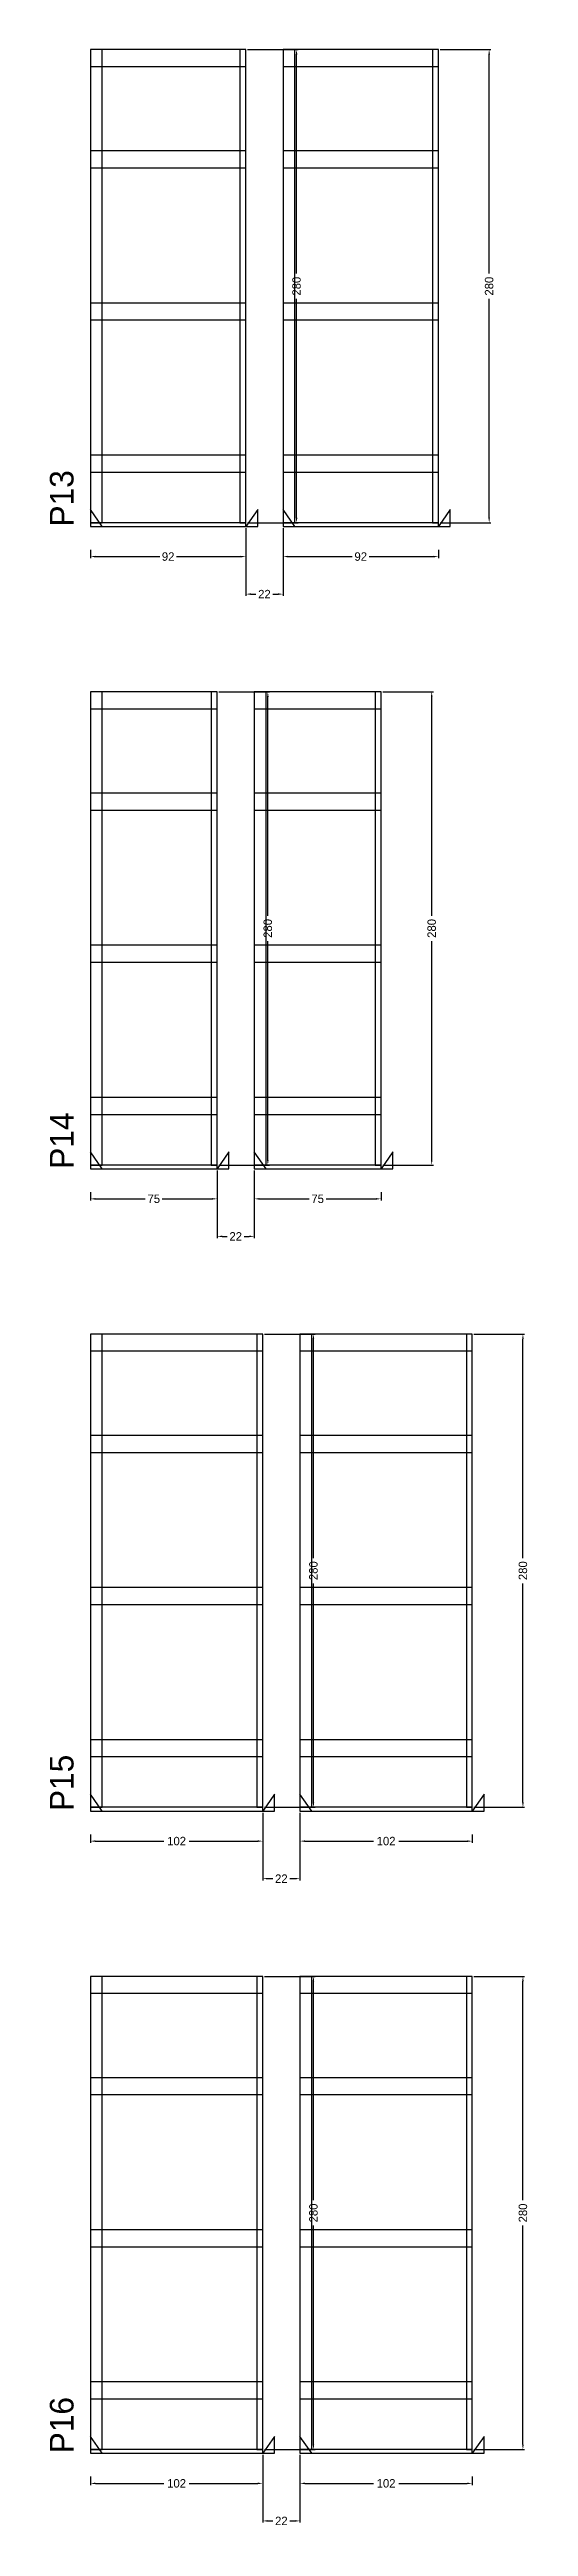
# Model space of a CAD drawing. Header units: centimetres. Extents: x -8500 to 4299, y -7226 to 295.
# Drawn here: x 3976 to 4259, y -5363 to -3898 of the extents above; entities that cross this region are included whole.
import ezdxf

# ---------------------------------------------------------------- set-up
doc = ezdxf.new("R2010")
doc.units = ezdxf.units.CM
for name, color, linetype in [('COTA', 241, 'Continuous'), ('NOMENCLATURA', 7, 'Continuous'), ('SARR_2.2x10', 60, 'Continuous'), ('SARR_2.2x7', 40, 'Continuous'), ('SARR_3.5x7', 81, 'Continuous')]:
    doc.layers.add(name, color=color, linetype=linetype)
doc.dimstyles.new('PAINEL-NOVA', dxfattribs={"dimtxt": 5, "dimasz": 3, "dimexe": 1, "dimexo": 1, "dimgap": 1, "dimtad": 1, "dimcen": 2.5, "dimazin": 3, "dimtfac": 1, "dimtmove": 0, "dimatfit": 3})

msp = doc.modelspace()

# ---------------------------------------------------------------- texts
at = {"layer": 'NOMENCLATURA'}
for s, p in [('P13', (3990, -4180)), ('P14', (3990, -4560)), ('P15', (3990, -4940)), ('P16', (3990, -5320))]:
    msp.add_text(s, height=14, rotation=90, dxfattribs=at).set_placement(p)

# ---------------------------------------------------------------- blocks, each defined once
blk = doc.blocks.new('_CLOSEDFILLED')
at = {"color": 0, "linetype": 'BYBLOCK'}
blk.add_solid([(-1, 0.16), (0, 0), (-1, -0.16)], dxfattribs=at)
blk = doc.blocks.new('*D497')
for p, q in [((4000, -5333.8), (4000, -5338.8)), ((4102, -5333.8), (4102, -5338.8)), ((4003, -5337.8), (4043.5, -5337.8)), ((4058.5, -5337.8), (4099, -5337.8))]:
    blk.add_line(p, q)
at = {"layer": 'Defpoints'}
for p in [(4000, -5332.8), (4102, -5332.8), (4000, -5337.8)]:
    blk.add_point(p, dxfattribs=at)
at = {"layer": 'SARR_2.2x10', "xscale": 3, "yscale": 3, "rotation": 180}
blk.add_blockref('_CLOSEDFILLED', (4000, -5337.8), dxfattribs=at)
at = {"layer": 'SARR_2.2x10', "xscale": 3, "yscale": 3}
blk.add_blockref('_CLOSEDFILLED', (4102, -5337.8), dxfattribs=at)
at = {"layer": 'SARR_2.2x10', "insert": (4051, -5337.8), "char_height": 5, "attachment_point": 5}
blk.add_mtext('102', dxfattribs=at)
blk = doc.blocks.new('*D498')
for p, q in [((4103, -5037.8), (4133, -5037.8)), ((4132, -5170.3), (4132, -5040.8)), ((4132, -5314.8), (4132, -5185.3)), ((4103, -5317.8), (4133, -5317.8))]:
    blk.add_line(p, q)
at = {"layer": 'Defpoints'}
for p in [(4102, -5037.8), (4102, -5317.8), (4132, -5317.8)]:
    blk.add_point(p, dxfattribs=at)
at = {"layer": 'SARR_2.2x10', "xscale": 3, "yscale": 3}
for p, rotation in [((4132, -5037.8), 90), ((4132, -5317.8), 270)]:
    blk.add_blockref('_CLOSEDFILLED', p, dxfattribs=dict(at, rotation=rotation))
at = {"layer": 'SARR_2.2x10', "insert": (4132, -5177.8), "char_height": 5, "attachment_point": 5, "rotation": 90}
blk.add_mtext('280', dxfattribs=at)
blk = doc.blocks.new('GRA-E')
at = {"layer": 'SARR_2.2x7'}
blk.add_lwpolyline([(0, 0), (7, 0), (0, 10)], close=True, dxfattribs=at)
blk = doc.blocks.new('GRA-D')
at = {"layer": 'SARR_2.2x7'}
blk.add_lwpolyline([(0, 0), (7, 0), (7, 10)], close=True, dxfattribs=at)
blk = doc.blocks.new('*D499')
for p, q in [((4124, -5333.8), (4124, -5338.8)), ((4226, -5333.8), (4226, -5338.8)), ((4127, -5337.8), (4167.5, -5337.8)), ((4182.5, -5337.8), (4223, -5337.8))]:
    blk.add_line(p, q)
at = {"layer": 'Defpoints'}
for p in [(4124, -5332.8), (4226, -5332.8), (4124, -5337.8)]:
    blk.add_point(p, dxfattribs=at)
at = {"layer": 'SARR_2.2x10', "xscale": 3, "yscale": 3, "rotation": 180}
blk.add_blockref('_CLOSEDFILLED', (4124, -5337.8), dxfattribs=at)
at = {"layer": 'SARR_2.2x10', "xscale": 3, "yscale": 3}
blk.add_blockref('_CLOSEDFILLED', (4226, -5337.8), dxfattribs=at)
at = {"layer": 'SARR_2.2x10', "insert": (4175, -5337.8), "char_height": 5, "attachment_point": 5}
blk.add_mtext('102', dxfattribs=at)
blk = doc.blocks.new('*D500')
for p, q in [((4227, -5037.8), (4257, -5037.8)), ((4256, -5170.3), (4256, -5040.8)), ((4256, -5314.8), (4256, -5185.3)), ((4227, -5317.8), (4257, -5317.8))]:
    blk.add_line(p, q)
at = {"layer": 'Defpoints'}
for p in [(4226, -5037.8), (4226, -5317.8), (4256, -5317.8)]:
    blk.add_point(p, dxfattribs=at)
at = {"layer": 'SARR_2.2x10', "xscale": 3, "yscale": 3}
for p, rotation in [((4256, -5037.8), 90), ((4256, -5317.8), 270)]:
    blk.add_blockref('_CLOSEDFILLED', p, dxfattribs=dict(at, rotation=rotation))
at = {"layer": 'SARR_2.2x10', "insert": (4256, -5177.8), "char_height": 5, "attachment_point": 5, "rotation": 90}
blk.add_mtext('280', dxfattribs=at)
blk = doc.blocks.new('*D501')
for p, q in [((4227, -5037.8), (4257, -5037.8)), ((4256, -5170.3), (4256, -5040.8)), ((4256, -5314.8), (4256, -5185.3)), ((4227, -5317.8), (4257, -5317.8))]:
    blk.add_line(p, q)
at = {"layer": 'Defpoints'}
for p in [(4226, -5037.8), (4226, -5317.8), (4256, -5317.8)]:
    blk.add_point(p, dxfattribs=at)
at = {"layer": 'SARR_2.2x10', "xscale": 3, "yscale": 3}
for p, rotation in [((4256, -5037.8), 90), ((4256, -5317.8), 270)]:
    blk.add_blockref('_CLOSEDFILLED', p, dxfattribs=dict(at, rotation=rotation))
at = {"layer": 'SARR_2.2x10', "insert": (4256, -5177.8), "char_height": 5, "attachment_point": 5, "rotation": 90}
blk.add_mtext('280', dxfattribs=at)
blk = doc.blocks.new('*D502')
for p, q in [((4227, -5037.8), (4257, -5037.8)), ((4256, -5170.3), (4256, -5040.8)), ((4256, -5314.8), (4256, -5185.3)), ((4227, -5317.8), (4257, -5317.8))]:
    blk.add_line(p, q)
at = {"layer": 'Defpoints'}
for p in [(4226, -5037.8), (4226, -5317.8), (4256, -5317.8)]:
    blk.add_point(p, dxfattribs=at)
at = {"layer": 'SARR_2.2x10', "xscale": 3, "yscale": 3}
for p, rotation in [((4256, -5037.8), 90), ((4256, -5317.8), 270)]:
    blk.add_blockref('_CLOSEDFILLED', p, dxfattribs=dict(at, rotation=rotation))
at = {"layer": 'SARR_2.2x10', "insert": (4256, -5177.8), "char_height": 5, "attachment_point": 5, "rotation": 90}
blk.add_mtext('280', dxfattribs=at)
blk = doc.blocks.new('*D503')
for p, q in [((4227, -5037.8), (4257, -5037.8)), ((4256, -5170.3), (4256, -5040.8)), ((4256, -5314.8), (4256, -5185.3)), ((4227, -5317.8), (4257, -5317.8))]:
    blk.add_line(p, q)
at = {"layer": 'Defpoints'}
for p in [(4226, -5037.8), (4226, -5317.8), (4256, -5317.8)]:
    blk.add_point(p, dxfattribs=at)
at = {"layer": 'SARR_2.2x10', "xscale": 3, "yscale": 3}
for p, rotation in [((4256, -5037.8), 90), ((4256, -5317.8), 270)]:
    blk.add_blockref('_CLOSEDFILLED', p, dxfattribs=dict(at, rotation=rotation))
at = {"layer": 'SARR_2.2x10', "insert": (4256, -5177.8), "char_height": 5, "attachment_point": 5, "rotation": 90}
blk.add_mtext('280', dxfattribs=at)
blk = doc.blocks.new('*D504')
for p, q in [((4227, -5037.8), (4257, -5037.8)), ((4256, -5170.3), (4256, -5040.8)), ((4256, -5314.8), (4256, -5185.3)), ((4227, -5317.8), (4257, -5317.8))]:
    blk.add_line(p, q)
at = {"layer": 'Defpoints'}
for p in [(4226, -5037.8), (4226, -5317.8), (4256, -5317.8)]:
    blk.add_point(p, dxfattribs=at)
at = {"layer": 'SARR_2.2x10', "xscale": 3, "yscale": 3}
for p, rotation in [((4256, -5037.8), 90), ((4256, -5317.8), 270)]:
    blk.add_blockref('_CLOSEDFILLED', p, dxfattribs=dict(at, rotation=rotation))
at = {"layer": 'SARR_2.2x10', "insert": (4256, -5177.8), "char_height": 5, "attachment_point": 5, "rotation": 90}
blk.add_mtext('280', dxfattribs=at)
blk = doc.blocks.new('*D505')
for p, q in [((4227, -5037.8), (4257, -5037.8)), ((4256, -5170.3), (4256, -5040.8)), ((4256, -5314.8), (4256, -5185.3)), ((4227, -5317.8), (4257, -5317.8))]:
    blk.add_line(p, q)
at = {"layer": 'Defpoints'}
for p in [(4226, -5037.8), (4226, -5317.8), (4256, -5317.8)]:
    blk.add_point(p, dxfattribs=at)
at = {"layer": 'SARR_2.2x10', "xscale": 3, "yscale": 3}
for p, rotation in [((4256, -5037.8), 90), ((4256, -5317.8), 270)]:
    blk.add_blockref('_CLOSEDFILLED', p, dxfattribs=dict(at, rotation=rotation))
at = {"layer": 'SARR_2.2x10', "insert": (4256, -5177.8), "char_height": 5, "attachment_point": 5, "rotation": 90}
blk.add_mtext('280', dxfattribs=at)
blk = doc.blocks.new('*D506')
for p, q in [((4227, -5037.8), (4257, -5037.8)), ((4256, -5170.3), (4256, -5040.8)), ((4256, -5314.8), (4256, -5185.3)), ((4227, -5317.8), (4257, -5317.8))]:
    blk.add_line(p, q)
at = {"layer": 'Defpoints'}
for p in [(4226, -5037.8), (4226, -5317.8), (4256, -5317.8)]:
    blk.add_point(p, dxfattribs=at)
at = {"layer": 'SARR_2.2x10', "xscale": 3, "yscale": 3}
for p, rotation in [((4256, -5037.8), 90), ((4256, -5317.8), 270)]:
    blk.add_blockref('_CLOSEDFILLED', p, dxfattribs=dict(at, rotation=rotation))
at = {"layer": 'SARR_2.2x10', "insert": (4256, -5177.8), "char_height": 5, "attachment_point": 5, "rotation": 90}
blk.add_mtext('280', dxfattribs=at)
blk = doc.blocks.new('*D507')
for p, q in [((4227, -5037.8), (4257, -5037.8)), ((4256, -5170.3), (4256, -5040.8)), ((4256, -5314.8), (4256, -5185.3)), ((4227, -5317.8), (4257, -5317.8))]:
    blk.add_line(p, q)
at = {"layer": 'Defpoints'}
for p in [(4226, -5037.8), (4226, -5317.8), (4256, -5317.8)]:
    blk.add_point(p, dxfattribs=at)
at = {"layer": 'SARR_2.2x10', "xscale": 3, "yscale": 3}
for p, rotation in [((4256, -5037.8), 90), ((4256, -5317.8), 270)]:
    blk.add_blockref('_CLOSEDFILLED', p, dxfattribs=dict(at, rotation=rotation))
at = {"layer": 'SARR_2.2x10', "insert": (4256, -5177.8), "char_height": 5, "attachment_point": 5, "rotation": 90}
blk.add_mtext('280', dxfattribs=at)
blk = doc.blocks.new('*D508')
for p, q in [((4227, -5037.8), (4257, -5037.8)), ((4256, -5170.3), (4256, -5040.8)), ((4256, -5314.8), (4256, -5185.3)), ((4227, -5317.8), (4257, -5317.8))]:
    blk.add_line(p, q)
at = {"layer": 'Defpoints'}
for p in [(4226, -5037.8), (4226, -5317.8), (4256, -5317.8)]:
    blk.add_point(p, dxfattribs=at)
at = {"layer": 'SARR_2.2x10', "xscale": 3, "yscale": 3}
for p, rotation in [((4256, -5037.8), 90), ((4256, -5317.8), 270)]:
    blk.add_blockref('_CLOSEDFILLED', p, dxfattribs=dict(at, rotation=rotation))
at = {"layer": 'SARR_2.2x10', "insert": (4256, -5177.8), "char_height": 5, "attachment_point": 5, "rotation": 90}
blk.add_mtext('280', dxfattribs=at)
blk = doc.blocks.new('*D509')
for p, q in [((4227, -5037.8), (4257, -5037.8)), ((4256, -5170.3), (4256, -5040.8)), ((4256, -5314.8), (4256, -5185.3)), ((4227, -5317.8), (4257, -5317.8))]:
    blk.add_line(p, q)
at = {"layer": 'Defpoints'}
for p in [(4226, -5037.8), (4226, -5317.8), (4256, -5317.8)]:
    blk.add_point(p, dxfattribs=at)
at = {"layer": 'SARR_2.2x10', "xscale": 3, "yscale": 3}
for p, rotation in [((4256, -5037.8), 90), ((4256, -5317.8), 270)]:
    blk.add_blockref('_CLOSEDFILLED', p, dxfattribs=dict(at, rotation=rotation))
at = {"layer": 'SARR_2.2x10', "insert": (4256, -5177.8), "char_height": 5, "attachment_point": 5, "rotation": 90}
blk.add_mtext('280', dxfattribs=at)
blk = doc.blocks.new('*D510')
for p, q in [((4102, -5321), (4102, -5361)), ((4124, -5321), (4124, -5361)), ((4105, -5360), (4108, -5360)), ((4118, -5360), (4121, -5360))]:
    blk.add_line(p, q)
at = {"layer": 'Defpoints'}
for p in [(4102, -5320), (4124, -5320), (4102, -5360)]:
    blk.add_point(p, dxfattribs=at)
at = {"layer": 'COTA', "xscale": 3, "yscale": 3, "rotation": 180}
blk.add_blockref('_CLOSEDFILLED', (4102, -5360), dxfattribs=at)
at = {"layer": 'COTA', "xscale": 3, "yscale": 3}
blk.add_blockref('_CLOSEDFILLED', (4124, -5360), dxfattribs=at)
at = {"layer": 'COTA', "insert": (4113, -5360), "char_height": 5, "attachment_point": 5}
blk.add_mtext('22', dxfattribs=at)
blk = doc.blocks.new('*D463')
for p, q in [((4000, -4953.8), (4000, -4958.8)), ((4003, -4957.8), (4043.5, -4957.8)), ((4058.5, -4957.8), (4099, -4957.8)), ((4102, -4953.8), (4102, -4958.8))]:
    blk.add_line(p, q)
at = {"layer": 'Defpoints'}
for p in [(4000, -4952.8), (4102, -4952.8), (4000, -4957.8)]:
    blk.add_point(p, dxfattribs=at)
at = {"layer": 'SARR_2.2x10', "xscale": 3, "yscale": 3, "rotation": 180}
blk.add_blockref('_CLOSEDFILLED', (4000, -4957.8), dxfattribs=at)
at = {"layer": 'SARR_2.2x10', "xscale": 3, "yscale": 3}
blk.add_blockref('_CLOSEDFILLED', (4102, -4957.8), dxfattribs=at)
at = {"layer": 'SARR_2.2x10', "insert": (4051, -4957.8), "char_height": 5, "attachment_point": 5}
blk.add_mtext('102', dxfattribs=at)
blk = doc.blocks.new('*D464')
for p, q in [((4103, -4657.8), (4133, -4657.8)), ((4132, -4790.3), (4132, -4660.8)), ((4132, -4934.8), (4132, -4805.3)), ((4103, -4937.8), (4133, -4937.8))]:
    blk.add_line(p, q)
at = {"layer": 'Defpoints'}
for p in [(4102, -4657.8), (4102, -4937.8), (4132, -4937.8)]:
    blk.add_point(p, dxfattribs=at)
at = {"layer": 'SARR_2.2x10', "xscale": 3, "yscale": 3}
for p, rotation in [((4132, -4657.8), 90), ((4132, -4937.8), 270)]:
    blk.add_blockref('_CLOSEDFILLED', p, dxfattribs=dict(at, rotation=rotation))
at = {"layer": 'SARR_2.2x10', "insert": (4132, -4797.8), "char_height": 5, "attachment_point": 5, "rotation": 90}
blk.add_mtext('280', dxfattribs=at)
blk = doc.blocks.new('*D465')
for p, q in [((4124, -4953.8), (4124, -4958.8)), ((4127, -4957.8), (4167.5, -4957.8)), ((4182.5, -4957.8), (4223, -4957.8)), ((4226, -4953.8), (4226, -4958.8))]:
    blk.add_line(p, q)
at = {"layer": 'Defpoints'}
for p in [(4124, -4952.8), (4226, -4952.8), (4124, -4957.8)]:
    blk.add_point(p, dxfattribs=at)
at = {"layer": 'SARR_2.2x10', "xscale": 3, "yscale": 3, "rotation": 180}
blk.add_blockref('_CLOSEDFILLED', (4124, -4957.8), dxfattribs=at)
at = {"layer": 'SARR_2.2x10', "xscale": 3, "yscale": 3}
blk.add_blockref('_CLOSEDFILLED', (4226, -4957.8), dxfattribs=at)
at = {"layer": 'SARR_2.2x10', "insert": (4175, -4957.8), "char_height": 5, "attachment_point": 5}
blk.add_mtext('102', dxfattribs=at)
blk = doc.blocks.new('*D466')
for p, q in [((4227, -4657.8), (4257, -4657.8)), ((4256, -4790.3), (4256, -4660.8)), ((4256, -4934.8), (4256, -4805.3)), ((4227, -4937.8), (4257, -4937.8))]:
    blk.add_line(p, q)
at = {"layer": 'Defpoints'}
for p in [(4226, -4657.8), (4226, -4937.8), (4256, -4937.8)]:
    blk.add_point(p, dxfattribs=at)
at = {"layer": 'SARR_2.2x10', "xscale": 3, "yscale": 3}
for p, rotation in [((4256, -4657.8), 90), ((4256, -4937.8), 270)]:
    blk.add_blockref('_CLOSEDFILLED', p, dxfattribs=dict(at, rotation=rotation))
at = {"layer": 'SARR_2.2x10', "insert": (4256, -4797.8), "char_height": 5, "attachment_point": 5, "rotation": 90}
blk.add_mtext('280', dxfattribs=at)
blk = doc.blocks.new('*D467')
for p, q in [((4227, -4657.8), (4257, -4657.8)), ((4256, -4790.3), (4256, -4660.8)), ((4256, -4934.8), (4256, -4805.3)), ((4227, -4937.8), (4257, -4937.8))]:
    blk.add_line(p, q)
at = {"layer": 'Defpoints'}
for p in [(4226, -4657.8), (4226, -4937.8), (4256, -4937.8)]:
    blk.add_point(p, dxfattribs=at)
at = {"layer": 'SARR_2.2x10', "xscale": 3, "yscale": 3}
for p, rotation in [((4256, -4657.8), 90), ((4256, -4937.8), 270)]:
    blk.add_blockref('_CLOSEDFILLED', p, dxfattribs=dict(at, rotation=rotation))
at = {"layer": 'SARR_2.2x10', "insert": (4256, -4797.8), "char_height": 5, "attachment_point": 5, "rotation": 90}
blk.add_mtext('280', dxfattribs=at)
blk = doc.blocks.new('*D468')
for p, q in [((4227, -4657.8), (4257, -4657.8)), ((4256, -4790.3), (4256, -4660.8)), ((4256, -4934.8), (4256, -4805.3)), ((4227, -4937.8), (4257, -4937.8))]:
    blk.add_line(p, q)
at = {"layer": 'Defpoints'}
for p in [(4226, -4657.8), (4226, -4937.8), (4256, -4937.8)]:
    blk.add_point(p, dxfattribs=at)
at = {"layer": 'SARR_2.2x10', "xscale": 3, "yscale": 3}
for p, rotation in [((4256, -4657.8), 90), ((4256, -4937.8), 270)]:
    blk.add_blockref('_CLOSEDFILLED', p, dxfattribs=dict(at, rotation=rotation))
at = {"layer": 'SARR_2.2x10', "insert": (4256, -4797.8), "char_height": 5, "attachment_point": 5, "rotation": 90}
blk.add_mtext('280', dxfattribs=at)
blk = doc.blocks.new('*D469')
for p, q in [((4227, -4657.8), (4257, -4657.8)), ((4256, -4790.3), (4256, -4660.8)), ((4256, -4934.8), (4256, -4805.3)), ((4227, -4937.8), (4257, -4937.8))]:
    blk.add_line(p, q)
at = {"layer": 'Defpoints'}
for p in [(4226, -4657.8), (4226, -4937.8), (4256, -4937.8)]:
    blk.add_point(p, dxfattribs=at)
at = {"layer": 'SARR_2.2x10', "xscale": 3, "yscale": 3}
for p, rotation in [((4256, -4657.8), 90), ((4256, -4937.8), 270)]:
    blk.add_blockref('_CLOSEDFILLED', p, dxfattribs=dict(at, rotation=rotation))
at = {"layer": 'SARR_2.2x10', "insert": (4256, -4797.8), "char_height": 5, "attachment_point": 5, "rotation": 90}
blk.add_mtext('280', dxfattribs=at)
blk = doc.blocks.new('*D470')
for p, q in [((4227, -4657.8), (4257, -4657.8)), ((4256, -4790.3), (4256, -4660.8)), ((4256, -4934.8), (4256, -4805.3)), ((4227, -4937.8), (4257, -4937.8))]:
    blk.add_line(p, q)
at = {"layer": 'Defpoints'}
for p in [(4226, -4657.8), (4226, -4937.8), (4256, -4937.8)]:
    blk.add_point(p, dxfattribs=at)
at = {"layer": 'SARR_2.2x10', "xscale": 3, "yscale": 3}
for p, rotation in [((4256, -4657.8), 90), ((4256, -4937.8), 270)]:
    blk.add_blockref('_CLOSEDFILLED', p, dxfattribs=dict(at, rotation=rotation))
at = {"layer": 'SARR_2.2x10', "insert": (4256, -4797.8), "char_height": 5, "attachment_point": 5, "rotation": 90}
blk.add_mtext('280', dxfattribs=at)
blk = doc.blocks.new('*D471')
for p, q in [((4227, -4657.8), (4257, -4657.8)), ((4256, -4790.3), (4256, -4660.8)), ((4256, -4934.8), (4256, -4805.3)), ((4227, -4937.8), (4257, -4937.8))]:
    blk.add_line(p, q)
at = {"layer": 'Defpoints'}
for p in [(4226, -4657.8), (4226, -4937.8), (4256, -4937.8)]:
    blk.add_point(p, dxfattribs=at)
at = {"layer": 'SARR_2.2x10', "xscale": 3, "yscale": 3}
for p, rotation in [((4256, -4657.8), 90), ((4256, -4937.8), 270)]:
    blk.add_blockref('_CLOSEDFILLED', p, dxfattribs=dict(at, rotation=rotation))
at = {"layer": 'SARR_2.2x10', "insert": (4256, -4797.8), "char_height": 5, "attachment_point": 5, "rotation": 90}
blk.add_mtext('280', dxfattribs=at)
blk = doc.blocks.new('*D472')
for p, q in [((4227, -4657.8), (4257, -4657.8)), ((4256, -4790.3), (4256, -4660.8)), ((4256, -4934.8), (4256, -4805.3)), ((4227, -4937.8), (4257, -4937.8))]:
    blk.add_line(p, q)
at = {"layer": 'Defpoints'}
for p in [(4226, -4657.8), (4226, -4937.8), (4256, -4937.8)]:
    blk.add_point(p, dxfattribs=at)
at = {"layer": 'SARR_2.2x10', "xscale": 3, "yscale": 3}
for p, rotation in [((4256, -4657.8), 90), ((4256, -4937.8), 270)]:
    blk.add_blockref('_CLOSEDFILLED', p, dxfattribs=dict(at, rotation=rotation))
at = {"layer": 'SARR_2.2x10', "insert": (4256, -4797.8), "char_height": 5, "attachment_point": 5, "rotation": 90}
blk.add_mtext('280', dxfattribs=at)
blk = doc.blocks.new('*D473')
for p, q in [((4227, -4657.8), (4257, -4657.8)), ((4256, -4790.3), (4256, -4660.8)), ((4256, -4934.8), (4256, -4805.3)), ((4227, -4937.8), (4257, -4937.8))]:
    blk.add_line(p, q)
at = {"layer": 'Defpoints'}
for p in [(4226, -4657.8), (4226, -4937.8), (4256, -4937.8)]:
    blk.add_point(p, dxfattribs=at)
at = {"layer": 'SARR_2.2x10', "xscale": 3, "yscale": 3}
for p, rotation in [((4256, -4657.8), 90), ((4256, -4937.8), 270)]:
    blk.add_blockref('_CLOSEDFILLED', p, dxfattribs=dict(at, rotation=rotation))
at = {"layer": 'SARR_2.2x10', "insert": (4256, -4797.8), "char_height": 5, "attachment_point": 5, "rotation": 90}
blk.add_mtext('280', dxfattribs=at)
blk = doc.blocks.new('*D474')
for p, q in [((4227, -4657.8), (4257, -4657.8)), ((4256, -4790.3), (4256, -4660.8)), ((4256, -4934.8), (4256, -4805.3)), ((4227, -4937.8), (4257, -4937.8))]:
    blk.add_line(p, q)
at = {"layer": 'Defpoints'}
for p in [(4226, -4657.8), (4226, -4937.8), (4256, -4937.8)]:
    blk.add_point(p, dxfattribs=at)
at = {"layer": 'SARR_2.2x10', "xscale": 3, "yscale": 3}
for p, rotation in [((4256, -4657.8), 90), ((4256, -4937.8), 270)]:
    blk.add_blockref('_CLOSEDFILLED', p, dxfattribs=dict(at, rotation=rotation))
at = {"layer": 'SARR_2.2x10', "insert": (4256, -4797.8), "char_height": 5, "attachment_point": 5, "rotation": 90}
blk.add_mtext('280', dxfattribs=at)
blk = doc.blocks.new('*D475')
for p, q in [((4227, -4657.8), (4257, -4657.8)), ((4256, -4790.3), (4256, -4660.8)), ((4256, -4934.8), (4256, -4805.3)), ((4227, -4937.8), (4257, -4937.8))]:
    blk.add_line(p, q)
at = {"layer": 'Defpoints'}
for p in [(4226, -4657.8), (4226, -4937.8), (4256, -4937.8)]:
    blk.add_point(p, dxfattribs=at)
at = {"layer": 'SARR_2.2x10', "xscale": 3, "yscale": 3}
for p, rotation in [((4256, -4657.8), 90), ((4256, -4937.8), 270)]:
    blk.add_blockref('_CLOSEDFILLED', p, dxfattribs=dict(at, rotation=rotation))
at = {"layer": 'SARR_2.2x10', "insert": (4256, -4797.8), "char_height": 5, "attachment_point": 5, "rotation": 90}
blk.add_mtext('280', dxfattribs=at)
blk = doc.blocks.new('*D476')
for p, q in [((4102, -4941), (4102, -4981)), ((4124, -4941), (4124, -4981)), ((4105, -4980), (4108, -4980)), ((4118, -4980), (4121, -4980))]:
    blk.add_line(p, q)
at = {"layer": 'Defpoints'}
for p in [(4102, -4940), (4124, -4940), (4102, -4980)]:
    blk.add_point(p, dxfattribs=at)
at = {"layer": 'COTA', "xscale": 3, "yscale": 3, "rotation": 180}
blk.add_blockref('_CLOSEDFILLED', (4102, -4980), dxfattribs=at)
at = {"layer": 'COTA', "xscale": 3, "yscale": 3}
blk.add_blockref('_CLOSEDFILLED', (4124, -4980), dxfattribs=at)
at = {"layer": 'COTA', "insert": (4113, -4980), "char_height": 5, "attachment_point": 5}
blk.add_mtext('22', dxfattribs=at)
blk = doc.blocks.new('*D429')
for p, q in [((4000, -4573.8), (4000, -4578.8)), ((4003, -4577.8), (4032.5, -4577.8)), ((4042.5, -4577.8), (4072, -4577.8)), ((4075, -4573.8), (4075, -4578.8))]:
    blk.add_line(p, q)
at = {"layer": 'Defpoints'}
for p in [(4000, -4572.8), (4000, -4577.8), (4075, -4572.8)]:
    blk.add_point(p, dxfattribs=at)
at = {"layer": 'SARR_2.2x10', "xscale": 3, "yscale": 3, "rotation": 180}
blk.add_blockref('_CLOSEDFILLED', (4000, -4577.8), dxfattribs=at)
at = {"layer": 'SARR_2.2x10', "xscale": 3, "yscale": 3}
blk.add_blockref('_CLOSEDFILLED', (4075, -4577.8), dxfattribs=at)
at = {"layer": 'SARR_2.2x10', "insert": (4037.5, -4577.8), "char_height": 5, "attachment_point": 5}
blk.add_mtext('75', dxfattribs=at)
blk = doc.blocks.new('*D430')
for p, q in [((4076, -4277.8), (4106, -4277.8)), ((4105, -4410.3), (4105, -4280.8)), ((4105, -4554.8), (4105, -4425.3)), ((4076, -4557.8), (4106, -4557.8))]:
    blk.add_line(p, q)
at = {"layer": 'Defpoints'}
for p in [(4075, -4277.8), (4075, -4557.8), (4105, -4557.8)]:
    blk.add_point(p, dxfattribs=at)
at = {"layer": 'SARR_2.2x10', "xscale": 3, "yscale": 3}
for p, rotation in [((4105, -4277.8), 90), ((4105, -4557.8), 270)]:
    blk.add_blockref('_CLOSEDFILLED', p, dxfattribs=dict(at, rotation=rotation))
at = {"layer": 'SARR_2.2x10', "insert": (4105, -4417.8), "char_height": 5, "attachment_point": 5, "rotation": 90}
blk.add_mtext('280', dxfattribs=at)
blk = doc.blocks.new('*D431')
for p, q in [((4097, -4573.8), (4097, -4578.8)), ((4100, -4577.8), (4129.5, -4577.8)), ((4139.5, -4577.8), (4169, -4577.8)), ((4172, -4573.8), (4172, -4578.8))]:
    blk.add_line(p, q)
at = {"layer": 'Defpoints'}
for p in [(4097, -4572.8), (4097, -4577.8), (4172, -4572.8)]:
    blk.add_point(p, dxfattribs=at)
at = {"layer": 'SARR_2.2x10', "xscale": 3, "yscale": 3, "rotation": 180}
blk.add_blockref('_CLOSEDFILLED', (4097, -4577.8), dxfattribs=at)
at = {"layer": 'SARR_2.2x10', "xscale": 3, "yscale": 3}
blk.add_blockref('_CLOSEDFILLED', (4172, -4577.8), dxfattribs=at)
at = {"layer": 'SARR_2.2x10', "insert": (4134.5, -4577.8), "char_height": 5, "attachment_point": 5}
blk.add_mtext('75', dxfattribs=at)
blk = doc.blocks.new('*D432')
for p, q in [((4173, -4277.8), (4203, -4277.8)), ((4202, -4410.3), (4202, -4280.8)), ((4202, -4554.8), (4202, -4425.3)), ((4173, -4557.8), (4203, -4557.8))]:
    blk.add_line(p, q)
at = {"layer": 'Defpoints'}
for p in [(4172, -4277.8), (4172, -4557.8), (4202, -4557.8)]:
    blk.add_point(p, dxfattribs=at)
at = {"layer": 'SARR_2.2x10', "xscale": 3, "yscale": 3}
for p, rotation in [((4202, -4277.8), 90), ((4202, -4557.8), 270)]:
    blk.add_blockref('_CLOSEDFILLED', p, dxfattribs=dict(at, rotation=rotation))
at = {"layer": 'SARR_2.2x10', "insert": (4202, -4417.8), "char_height": 5, "attachment_point": 5, "rotation": 90}
blk.add_mtext('280', dxfattribs=at)
blk = doc.blocks.new('*D433')
for p, q in [((4173, -4277.8), (4203, -4277.8)), ((4202, -4410.3), (4202, -4280.8)), ((4202, -4554.8), (4202, -4425.3)), ((4173, -4557.8), (4203, -4557.8))]:
    blk.add_line(p, q)
at = {"layer": 'Defpoints'}
for p in [(4172, -4277.8), (4172, -4557.8), (4202, -4557.8)]:
    blk.add_point(p, dxfattribs=at)
at = {"layer": 'SARR_2.2x10', "xscale": 3, "yscale": 3}
for p, rotation in [((4202, -4277.8), 90), ((4202, -4557.8), 270)]:
    blk.add_blockref('_CLOSEDFILLED', p, dxfattribs=dict(at, rotation=rotation))
at = {"layer": 'SARR_2.2x10', "insert": (4202, -4417.8), "char_height": 5, "attachment_point": 5, "rotation": 90}
blk.add_mtext('280', dxfattribs=at)
blk = doc.blocks.new('*D434')
for p, q in [((4173, -4277.8), (4203, -4277.8)), ((4202, -4410.3), (4202, -4280.8)), ((4202, -4554.8), (4202, -4425.3)), ((4173, -4557.8), (4203, -4557.8))]:
    blk.add_line(p, q)
at = {"layer": 'Defpoints'}
for p in [(4172, -4277.8), (4172, -4557.8), (4202, -4557.8)]:
    blk.add_point(p, dxfattribs=at)
at = {"layer": 'SARR_2.2x10', "xscale": 3, "yscale": 3}
for p, rotation in [((4202, -4277.8), 90), ((4202, -4557.8), 270)]:
    blk.add_blockref('_CLOSEDFILLED', p, dxfattribs=dict(at, rotation=rotation))
at = {"layer": 'SARR_2.2x10', "insert": (4202, -4417.8), "char_height": 5, "attachment_point": 5, "rotation": 90}
blk.add_mtext('280', dxfattribs=at)
blk = doc.blocks.new('*D435')
for p, q in [((4173, -4277.8), (4203, -4277.8)), ((4202, -4410.3), (4202, -4280.8)), ((4202, -4554.8), (4202, -4425.3)), ((4173, -4557.8), (4203, -4557.8))]:
    blk.add_line(p, q)
at = {"layer": 'Defpoints'}
for p in [(4172, -4277.8), (4172, -4557.8), (4202, -4557.8)]:
    blk.add_point(p, dxfattribs=at)
at = {"layer": 'SARR_2.2x10', "xscale": 3, "yscale": 3}
for p, rotation in [((4202, -4277.8), 90), ((4202, -4557.8), 270)]:
    blk.add_blockref('_CLOSEDFILLED', p, dxfattribs=dict(at, rotation=rotation))
at = {"layer": 'SARR_2.2x10', "insert": (4202, -4417.8), "char_height": 5, "attachment_point": 5, "rotation": 90}
blk.add_mtext('280', dxfattribs=at)
blk = doc.blocks.new('*D436')
for p, q in [((4173, -4277.8), (4203, -4277.8)), ((4202, -4410.3), (4202, -4280.8)), ((4202, -4554.8), (4202, -4425.3)), ((4173, -4557.8), (4203, -4557.8))]:
    blk.add_line(p, q)
at = {"layer": 'Defpoints'}
for p in [(4172, -4277.8), (4172, -4557.8), (4202, -4557.8)]:
    blk.add_point(p, dxfattribs=at)
at = {"layer": 'SARR_2.2x10', "xscale": 3, "yscale": 3}
for p, rotation in [((4202, -4277.8), 90), ((4202, -4557.8), 270)]:
    blk.add_blockref('_CLOSEDFILLED', p, dxfattribs=dict(at, rotation=rotation))
at = {"layer": 'SARR_2.2x10', "insert": (4202, -4417.8), "char_height": 5, "attachment_point": 5, "rotation": 90}
blk.add_mtext('280', dxfattribs=at)
blk = doc.blocks.new('*D437')
for p, q in [((4173, -4277.8), (4203, -4277.8)), ((4202, -4410.3), (4202, -4280.8)), ((4202, -4554.8), (4202, -4425.3)), ((4173, -4557.8), (4203, -4557.8))]:
    blk.add_line(p, q)
at = {"layer": 'Defpoints'}
for p in [(4172, -4277.8), (4172, -4557.8), (4202, -4557.8)]:
    blk.add_point(p, dxfattribs=at)
at = {"layer": 'SARR_2.2x10', "xscale": 3, "yscale": 3}
for p, rotation in [((4202, -4277.8), 90), ((4202, -4557.8), 270)]:
    blk.add_blockref('_CLOSEDFILLED', p, dxfattribs=dict(at, rotation=rotation))
at = {"layer": 'SARR_2.2x10', "insert": (4202, -4417.8), "char_height": 5, "attachment_point": 5, "rotation": 90}
blk.add_mtext('280', dxfattribs=at)
blk = doc.blocks.new('*D438')
for p, q in [((4173, -4277.8), (4203, -4277.8)), ((4202, -4410.3), (4202, -4280.8)), ((4202, -4554.8), (4202, -4425.3)), ((4173, -4557.8), (4203, -4557.8))]:
    blk.add_line(p, q)
at = {"layer": 'Defpoints'}
for p in [(4172, -4277.8), (4172, -4557.8), (4202, -4557.8)]:
    blk.add_point(p, dxfattribs=at)
at = {"layer": 'SARR_2.2x10', "xscale": 3, "yscale": 3}
for p, rotation in [((4202, -4277.8), 90), ((4202, -4557.8), 270)]:
    blk.add_blockref('_CLOSEDFILLED', p, dxfattribs=dict(at, rotation=rotation))
at = {"layer": 'SARR_2.2x10', "insert": (4202, -4417.8), "char_height": 5, "attachment_point": 5, "rotation": 90}
blk.add_mtext('280', dxfattribs=at)
blk = doc.blocks.new('*D439')
for p, q in [((4173, -4277.8), (4203, -4277.8)), ((4202, -4410.3), (4202, -4280.8)), ((4202, -4554.8), (4202, -4425.3)), ((4173, -4557.8), (4203, -4557.8))]:
    blk.add_line(p, q)
at = {"layer": 'Defpoints'}
for p in [(4172, -4277.8), (4172, -4557.8), (4202, -4557.8)]:
    blk.add_point(p, dxfattribs=at)
at = {"layer": 'SARR_2.2x10', "xscale": 3, "yscale": 3}
for p, rotation in [((4202, -4277.8), 90), ((4202, -4557.8), 270)]:
    blk.add_blockref('_CLOSEDFILLED', p, dxfattribs=dict(at, rotation=rotation))
at = {"layer": 'SARR_2.2x10', "insert": (4202, -4417.8), "char_height": 5, "attachment_point": 5, "rotation": 90}
blk.add_mtext('280', dxfattribs=at)
blk = doc.blocks.new('*D440')
for p, q in [((4173, -4277.8), (4203, -4277.8)), ((4202, -4410.3), (4202, -4280.8)), ((4202, -4554.8), (4202, -4425.3)), ((4173, -4557.8), (4203, -4557.8))]:
    blk.add_line(p, q)
at = {"layer": 'Defpoints'}
for p in [(4172, -4277.8), (4172, -4557.8), (4202, -4557.8)]:
    blk.add_point(p, dxfattribs=at)
at = {"layer": 'SARR_2.2x10', "xscale": 3, "yscale": 3}
for p, rotation in [((4202, -4277.8), 90), ((4202, -4557.8), 270)]:
    blk.add_blockref('_CLOSEDFILLED', p, dxfattribs=dict(at, rotation=rotation))
at = {"layer": 'SARR_2.2x10', "insert": (4202, -4417.8), "char_height": 5, "attachment_point": 5, "rotation": 90}
blk.add_mtext('280', dxfattribs=at)
blk = doc.blocks.new('*D441')
for p, q in [((4173, -4277.8), (4203, -4277.8)), ((4202, -4410.3), (4202, -4280.8)), ((4202, -4554.8), (4202, -4425.3)), ((4173, -4557.8), (4203, -4557.8))]:
    blk.add_line(p, q)
at = {"layer": 'Defpoints'}
for p in [(4172, -4277.8), (4172, -4557.8), (4202, -4557.8)]:
    blk.add_point(p, dxfattribs=at)
at = {"layer": 'SARR_2.2x10', "xscale": 3, "yscale": 3}
for p, rotation in [((4202, -4277.8), 90), ((4202, -4557.8), 270)]:
    blk.add_blockref('_CLOSEDFILLED', p, dxfattribs=dict(at, rotation=rotation))
at = {"layer": 'SARR_2.2x10', "insert": (4202, -4417.8), "char_height": 5, "attachment_point": 5, "rotation": 90}
blk.add_mtext('280', dxfattribs=at)
blk = doc.blocks.new('*D442')
for p, q in [((4075, -4561), (4075, -4601)), ((4097, -4561), (4097, -4601)), ((4078, -4600), (4081, -4600)), ((4091, -4600), (4094, -4600))]:
    blk.add_line(p, q)
at = {"layer": 'Defpoints'}
for p in [(4075, -4560), (4097, -4560), (4075, -4600)]:
    blk.add_point(p, dxfattribs=at)
at = {"layer": 'COTA', "xscale": 3, "yscale": 3, "rotation": 180}
blk.add_blockref('_CLOSEDFILLED', (4075, -4600), dxfattribs=at)
at = {"layer": 'COTA', "xscale": 3, "yscale": 3}
blk.add_blockref('_CLOSEDFILLED', (4097, -4600), dxfattribs=at)
at = {"layer": 'COTA', "insert": (4086, -4600), "char_height": 5, "attachment_point": 5}
blk.add_mtext('22', dxfattribs=at)
blk = doc.blocks.new('*D395')
for p, q in [((4000, -4193.8), (4000, -4198.8)), ((4003, -4197.8), (4041, -4197.8)), ((4051, -4197.8), (4089, -4197.8)), ((4092, -4193.8), (4092, -4198.8))]:
    blk.add_line(p, q)
at = {"layer": 'Defpoints'}
for p in [(4000, -4192.8), (4000, -4197.8), (4092, -4192.8)]:
    blk.add_point(p, dxfattribs=at)
at = {"layer": 'SARR_2.2x10', "xscale": 3, "yscale": 3, "rotation": 180}
blk.add_blockref('_CLOSEDFILLED', (4000, -4197.8), dxfattribs=at)
at = {"layer": 'SARR_2.2x10', "xscale": 3, "yscale": 3}
blk.add_blockref('_CLOSEDFILLED', (4092, -4197.8), dxfattribs=at)
at = {"layer": 'SARR_2.2x10', "insert": (4046, -4197.8), "char_height": 5, "attachment_point": 5}
blk.add_mtext('92', dxfattribs=at)
blk = doc.blocks.new('*D396')
for p, q in [((4093, -3897.8), (4123, -3897.8)), ((4122, -4030.3), (4122, -3900.8)), ((4122, -4174.8), (4122, -4045.3)), ((4093, -4177.8), (4123, -4177.8))]:
    blk.add_line(p, q)
at = {"layer": 'Defpoints'}
for p in [(4092, -3897.8), (4092, -4177.8), (4122, -4177.8)]:
    blk.add_point(p, dxfattribs=at)
at = {"layer": 'SARR_2.2x10', "xscale": 3, "yscale": 3}
for p, rotation in [((4122, -3897.8), 90), ((4122, -4177.8), 270)]:
    blk.add_blockref('_CLOSEDFILLED', p, dxfattribs=dict(at, rotation=rotation))
at = {"layer": 'SARR_2.2x10', "insert": (4122, -4037.8), "char_height": 5, "attachment_point": 5, "rotation": 90}
blk.add_mtext('280', dxfattribs=at)
blk = doc.blocks.new('*D397')
for p, q in [((4114, -4193.8), (4114, -4198.8)), ((4117, -4197.8), (4155, -4197.8)), ((4165, -4197.8), (4203, -4197.8)), ((4206, -4193.8), (4206, -4198.8))]:
    blk.add_line(p, q)
at = {"layer": 'Defpoints'}
for p in [(4114, -4192.8), (4114, -4197.8), (4206, -4192.8)]:
    blk.add_point(p, dxfattribs=at)
at = {"layer": 'SARR_2.2x10', "xscale": 3, "yscale": 3, "rotation": 180}
blk.add_blockref('_CLOSEDFILLED', (4114, -4197.8), dxfattribs=at)
at = {"layer": 'SARR_2.2x10', "xscale": 3, "yscale": 3}
blk.add_blockref('_CLOSEDFILLED', (4206, -4197.8), dxfattribs=at)
at = {"layer": 'SARR_2.2x10', "insert": (4160, -4197.8), "char_height": 5, "attachment_point": 5}
blk.add_mtext('92', dxfattribs=at)
blk = doc.blocks.new('*D398')
for p, q in [((4207, -3897.8), (4237, -3897.8)), ((4236, -4030.3), (4236, -3900.8)), ((4236, -4174.8), (4236, -4045.3)), ((4207, -4177.8), (4237, -4177.8))]:
    blk.add_line(p, q)
at = {"layer": 'Defpoints'}
for p in [(4206, -3897.8), (4206, -4177.8), (4236, -4177.8)]:
    blk.add_point(p, dxfattribs=at)
at = {"layer": 'SARR_2.2x10', "xscale": 3, "yscale": 3}
for p, rotation in [((4236, -3897.8), 90), ((4236, -4177.8), 270)]:
    blk.add_blockref('_CLOSEDFILLED', p, dxfattribs=dict(at, rotation=rotation))
at = {"layer": 'SARR_2.2x10', "insert": (4236, -4037.8), "char_height": 5, "attachment_point": 5, "rotation": 90}
blk.add_mtext('280', dxfattribs=at)
blk = doc.blocks.new('*D399')
for p, q in [((4207, -3897.8), (4237, -3897.8)), ((4236, -4030.3), (4236, -3900.8)), ((4236, -4174.8), (4236, -4045.3)), ((4207, -4177.8), (4237, -4177.8))]:
    blk.add_line(p, q)
at = {"layer": 'Defpoints'}
for p in [(4206, -3897.8), (4206, -4177.8), (4236, -4177.8)]:
    blk.add_point(p, dxfattribs=at)
at = {"layer": 'SARR_2.2x10', "xscale": 3, "yscale": 3}
for p, rotation in [((4236, -3897.8), 90), ((4236, -4177.8), 270)]:
    blk.add_blockref('_CLOSEDFILLED', p, dxfattribs=dict(at, rotation=rotation))
at = {"layer": 'SARR_2.2x10', "insert": (4236, -4037.8), "char_height": 5, "attachment_point": 5, "rotation": 90}
blk.add_mtext('280', dxfattribs=at)
blk = doc.blocks.new('*D400')
for p, q in [((4207, -3897.8), (4237, -3897.8)), ((4236, -4030.3), (4236, -3900.8)), ((4236, -4174.8), (4236, -4045.3)), ((4207, -4177.8), (4237, -4177.8))]:
    blk.add_line(p, q)
at = {"layer": 'Defpoints'}
for p in [(4206, -3897.8), (4206, -4177.8), (4236, -4177.8)]:
    blk.add_point(p, dxfattribs=at)
at = {"layer": 'SARR_2.2x10', "xscale": 3, "yscale": 3}
for p, rotation in [((4236, -3897.8), 90), ((4236, -4177.8), 270)]:
    blk.add_blockref('_CLOSEDFILLED', p, dxfattribs=dict(at, rotation=rotation))
at = {"layer": 'SARR_2.2x10', "insert": (4236, -4037.8), "char_height": 5, "attachment_point": 5, "rotation": 90}
blk.add_mtext('280', dxfattribs=at)
blk = doc.blocks.new('*D401')
for p, q in [((4207, -3897.8), (4237, -3897.8)), ((4236, -4030.3), (4236, -3900.8)), ((4236, -4174.8), (4236, -4045.3)), ((4207, -4177.8), (4237, -4177.8))]:
    blk.add_line(p, q)
at = {"layer": 'Defpoints'}
for p in [(4206, -3897.8), (4206, -4177.8), (4236, -4177.8)]:
    blk.add_point(p, dxfattribs=at)
at = {"layer": 'SARR_2.2x10', "xscale": 3, "yscale": 3}
for p, rotation in [((4236, -3897.8), 90), ((4236, -4177.8), 270)]:
    blk.add_blockref('_CLOSEDFILLED', p, dxfattribs=dict(at, rotation=rotation))
at = {"layer": 'SARR_2.2x10', "insert": (4236, -4037.8), "char_height": 5, "attachment_point": 5, "rotation": 90}
blk.add_mtext('280', dxfattribs=at)
blk = doc.blocks.new('*D402')
for p, q in [((4207, -3897.8), (4237, -3897.8)), ((4236, -4030.3), (4236, -3900.8)), ((4236, -4174.8), (4236, -4045.3)), ((4207, -4177.8), (4237, -4177.8))]:
    blk.add_line(p, q)
at = {"layer": 'Defpoints'}
for p in [(4206, -3897.8), (4206, -4177.8), (4236, -4177.8)]:
    blk.add_point(p, dxfattribs=at)
at = {"layer": 'SARR_2.2x10', "xscale": 3, "yscale": 3}
for p, rotation in [((4236, -3897.8), 90), ((4236, -4177.8), 270)]:
    blk.add_blockref('_CLOSEDFILLED', p, dxfattribs=dict(at, rotation=rotation))
at = {"layer": 'SARR_2.2x10', "insert": (4236, -4037.8), "char_height": 5, "attachment_point": 5, "rotation": 90}
blk.add_mtext('280', dxfattribs=at)
blk = doc.blocks.new('*D403')
for p, q in [((4207, -3897.8), (4237, -3897.8)), ((4236, -4030.3), (4236, -3900.8)), ((4236, -4174.8), (4236, -4045.3)), ((4207, -4177.8), (4237, -4177.8))]:
    blk.add_line(p, q)
at = {"layer": 'Defpoints'}
for p in [(4206, -3897.8), (4206, -4177.8), (4236, -4177.8)]:
    blk.add_point(p, dxfattribs=at)
at = {"layer": 'SARR_2.2x10', "xscale": 3, "yscale": 3}
for p, rotation in [((4236, -3897.8), 90), ((4236, -4177.8), 270)]:
    blk.add_blockref('_CLOSEDFILLED', p, dxfattribs=dict(at, rotation=rotation))
at = {"layer": 'SARR_2.2x10', "insert": (4236, -4037.8), "char_height": 5, "attachment_point": 5, "rotation": 90}
blk.add_mtext('280', dxfattribs=at)
blk = doc.blocks.new('*D404')
for p, q in [((4207, -3897.8), (4237, -3897.8)), ((4236, -4030.3), (4236, -3900.8)), ((4236, -4174.8), (4236, -4045.3)), ((4207, -4177.8), (4237, -4177.8))]:
    blk.add_line(p, q)
at = {"layer": 'Defpoints'}
for p in [(4206, -3897.8), (4206, -4177.8), (4236, -4177.8)]:
    blk.add_point(p, dxfattribs=at)
at = {"layer": 'SARR_2.2x10', "xscale": 3, "yscale": 3}
for p, rotation in [((4236, -3897.8), 90), ((4236, -4177.8), 270)]:
    blk.add_blockref('_CLOSEDFILLED', p, dxfattribs=dict(at, rotation=rotation))
at = {"layer": 'SARR_2.2x10', "insert": (4236, -4037.8), "char_height": 5, "attachment_point": 5, "rotation": 90}
blk.add_mtext('280', dxfattribs=at)
blk = doc.blocks.new('*D405')
for p, q in [((4207, -3897.8), (4237, -3897.8)), ((4236, -4030.3), (4236, -3900.8)), ((4236, -4174.8), (4236, -4045.3)), ((4207, -4177.8), (4237, -4177.8))]:
    blk.add_line(p, q)
at = {"layer": 'Defpoints'}
for p in [(4206, -3897.8), (4206, -4177.8), (4236, -4177.8)]:
    blk.add_point(p, dxfattribs=at)
at = {"layer": 'SARR_2.2x10', "xscale": 3, "yscale": 3}
for p, rotation in [((4236, -3897.8), 90), ((4236, -4177.8), 270)]:
    blk.add_blockref('_CLOSEDFILLED', p, dxfattribs=dict(at, rotation=rotation))
at = {"layer": 'SARR_2.2x10', "insert": (4236, -4037.8), "char_height": 5, "attachment_point": 5, "rotation": 90}
blk.add_mtext('280', dxfattribs=at)
blk = doc.blocks.new('*D406')
for p, q in [((4207, -3897.8), (4237, -3897.8)), ((4236, -4030.3), (4236, -3900.8)), ((4236, -4174.8), (4236, -4045.3)), ((4207, -4177.8), (4237, -4177.8))]:
    blk.add_line(p, q)
at = {"layer": 'Defpoints'}
for p in [(4206, -3897.8), (4206, -4177.8), (4236, -4177.8)]:
    blk.add_point(p, dxfattribs=at)
at = {"layer": 'SARR_2.2x10', "xscale": 3, "yscale": 3}
for p, rotation in [((4236, -3897.8), 90), ((4236, -4177.8), 270)]:
    blk.add_blockref('_CLOSEDFILLED', p, dxfattribs=dict(at, rotation=rotation))
at = {"layer": 'SARR_2.2x10', "insert": (4236, -4037.8), "char_height": 5, "attachment_point": 5, "rotation": 90}
blk.add_mtext('280', dxfattribs=at)
blk = doc.blocks.new('*D407')
for p, q in [((4207, -3897.8), (4237, -3897.8)), ((4236, -4030.3), (4236, -3900.8)), ((4236, -4174.8), (4236, -4045.3)), ((4207, -4177.8), (4237, -4177.8))]:
    blk.add_line(p, q)
at = {"layer": 'Defpoints'}
for p in [(4206, -3897.8), (4206, -4177.8), (4236, -4177.8)]:
    blk.add_point(p, dxfattribs=at)
at = {"layer": 'SARR_2.2x10', "xscale": 3, "yscale": 3}
for p, rotation in [((4236, -3897.8), 90), ((4236, -4177.8), 270)]:
    blk.add_blockref('_CLOSEDFILLED', p, dxfattribs=dict(at, rotation=rotation))
at = {"layer": 'SARR_2.2x10', "insert": (4236, -4037.8), "char_height": 5, "attachment_point": 5, "rotation": 90}
blk.add_mtext('280', dxfattribs=at)
blk = doc.blocks.new('*D408')
for p, q in [((4092, -4181), (4092, -4221)), ((4114, -4181), (4114, -4221)), ((4095, -4220), (4098, -4220)), ((4108, -4220), (4111, -4220))]:
    blk.add_line(p, q)
at = {"layer": 'Defpoints'}
for p in [(4092, -4180), (4114, -4180), (4092, -4220)]:
    blk.add_point(p, dxfattribs=at)
at = {"layer": 'COTA', "xscale": 3, "yscale": 3, "rotation": 180}
blk.add_blockref('_CLOSEDFILLED', (4092, -4220), dxfattribs=at)
at = {"layer": 'COTA', "xscale": 3, "yscale": 3}
blk.add_blockref('_CLOSEDFILLED', (4114, -4220), dxfattribs=at)
at = {"layer": 'COTA', "insert": (4103, -4220), "char_height": 5, "attachment_point": 5}
blk.add_mtext('22', dxfattribs=at)

# ---------------------------------------------------------------- dimensions: what is measured, and where the dimension line sits
at = {"layer": 'COTA'}
for base, p1, p2, picture, middle in [((4092, -4220), (4092, -4180), (4114, -4180), '*D408', (4103, -4220)), ((4075, -4600), (4075, -4560), (4097, -4560), '*D442', (4086, -4600)), ((4102, -4980), (4102, -4940), (4124, -4940), '*D476', (4113, -4980)), ((4102, -5360), (4102, -5320), (4124, -5320), '*D510', (4113, -5360))]:
    dim = msp.add_linear_dim(base=base, p1=p1, p2=p2, dimstyle='PAINEL-NOVA', dxfattribs=at)
    dim.commit()
    dim.dimension.update_dxf_attribs({"geometry": picture, "text_midpoint": middle})
at = {"layer": 'SARR_2.2x10'}
for base, p1, p2, picture, middle in [((4122, -4177.8), (4092, -4177.8), (4092, -3897.8), '*D396', (4122, -4037.8)), ((4236, -4177.8), (4206, -4177.8), (4206, -3897.8), '*D398', (4236, -4037.8)), ((4236, -4177.8), (4206, -4177.8), (4206, -3897.8), '*D399', (4236, -4037.8)), ((4236, -4177.8), (4206, -4177.8), (4206, -3897.8), '*D400', (4236, -4037.8)), ((4236, -4177.8), (4206, -4177.8), (4206, -3897.8), '*D401', (4236, -4037.8)), ((4236, -4177.8), (4206, -4177.8), (4206, -3897.8), '*D402', (4236, -4037.8)), ((4236, -4177.8), (4206, -4177.8), (4206, -3897.8), '*D403', (4236, -4037.8)), ((4236, -4177.8), (4206, -4177.8), (4206, -3897.8), '*D404', (4236, -4037.8)), ((4236, -4177.8), (4206, -4177.8), (4206, -3897.8), '*D405', (4236, -4037.8)), ((4236, -4177.8), (4206, -4177.8), (4206, -3897.8), '*D406', (4236, -4037.8)), ((4236, -4177.8), (4206, -4177.8), (4206, -3897.8), '*D407', (4236, -4037.8)), ((4105, -4557.8), (4075, -4557.8), (4075, -4277.8), '*D430', (4105, -4417.8)), ((4202, -4557.8), (4172, -4557.8), (4172, -4277.8), '*D432', (4202, -4417.8)), ((4202, -4557.8), (4172, -4557.8), (4172, -4277.8), '*D433', (4202, -4417.8)), ((4202, -4557.8), (4172, -4557.8), (4172, -4277.8), '*D434', (4202, -4417.8)), ((4202, -4557.8), (4172, -4557.8), (4172, -4277.8), '*D435', (4202, -4417.8)), ((4202, -4557.8), (4172, -4557.8), (4172, -4277.8), '*D436', (4202, -4417.8)), ((4202, -4557.8), (4172, -4557.8), (4172, -4277.8), '*D437', (4202, -4417.8)), ((4202, -4557.8), (4172, -4557.8), (4172, -4277.8), '*D438', (4202, -4417.8)), ((4202, -4557.8), (4172, -4557.8), (4172, -4277.8), '*D439', (4202, -4417.8)), ((4202, -4557.8), (4172, -4557.8), (4172, -4277.8), '*D440', (4202, -4417.8)), ((4202, -4557.8), (4172, -4557.8), (4172, -4277.8), '*D441', (4202, -4417.8)), ((4132, -4937.8), (4102, -4937.8), (4102, -4657.8), '*D464', (4132, -4797.8)), ((4256, -4937.8), (4226, -4937.8), (4226, -4657.8), '*D466', (4256, -4797.8)), ((4256, -4937.8), (4226, -4937.8), (4226, -4657.8), '*D467', (4256, -4797.8)), ((4256, -4937.8), (4226, -4937.8), (4226, -4657.8), '*D468', (4256, -4797.8)), ((4256, -4937.8), (4226, -4937.8), (4226, -4657.8), '*D469', (4256, -4797.8)), ((4256, -4937.8), (4226, -4937.8), (4226, -4657.8), '*D470', (4256, -4797.8)), ((4256, -4937.8), (4226, -4937.8), (4226, -4657.8), '*D471', (4256, -4797.8)), ((4256, -4937.8), (4226, -4937.8), (4226, -4657.8), '*D472', (4256, -4797.8)), ((4256, -4937.8), (4226, -4937.8), (4226, -4657.8), '*D473', (4256, -4797.8)), ((4256, -4937.8), (4226, -4937.8), (4226, -4657.8), '*D474', (4256, -4797.8)), ((4256, -4937.8), (4226, -4937.8), (4226, -4657.8), '*D475', (4256, -4797.8)), ((4132, -5317.8), (4102, -5317.8), (4102, -5037.8), '*D498', (4132, -5177.8)), ((4256, -5317.8), (4226, -5317.8), (4226, -5037.8), '*D500', (4256, -5177.8)), ((4256, -5317.8), (4226, -5317.8), (4226, -5037.8), '*D501', (4256, -5177.8)), ((4256, -5317.8), (4226, -5317.8), (4226, -5037.8), '*D502', (4256, -5177.8)), ((4256, -5317.8), (4226, -5317.8), (4226, -5037.8), '*D503', (4256, -5177.8)), ((4256, -5317.8), (4226, -5317.8), (4226, -5037.8), '*D504', (4256, -5177.8)), ((4256, -5317.8), (4226, -5317.8), (4226, -5037.8), '*D505', (4256, -5177.8)), ((4256, -5317.8), (4226, -5317.8), (4226, -5037.8), '*D506', (4256, -5177.8)), ((4256, -5317.8), (4226, -5317.8), (4226, -5037.8), '*D507', (4256, -5177.8)), ((4256, -5317.8), (4226, -5317.8), (4226, -5037.8), '*D508', (4256, -5177.8)), ((4256, -5317.8), (4226, -5317.8), (4226, -5037.8), '*D509', (4256, -5177.8))]:
    dim = msp.add_linear_dim(base=base, p1=p1, p2=p2, angle=90, dimstyle='PAINEL-NOVA', dxfattribs=at)
    dim.commit()
    dim.dimension.update_dxf_attribs({"geometry": picture, "text_midpoint": middle})
for base, p1, p2, picture, middle in [((4000, -4197.8), (4000, -4192.8), (4092, -4192.8), '*D395', (4046, -4197.8)), ((4114, -4197.8), (4114, -4192.8), (4206, -4192.8), '*D397', (4160, -4197.8)), ((4000, -4577.8), (4000, -4572.8), (4075, -4572.8), '*D429', (4037.5, -4577.8)), ((4097, -4577.8), (4097, -4572.8), (4172, -4572.8), '*D431', (4134.5, -4577.8)), ((4000, -4957.8), (4000, -4952.8), (4102, -4952.8), '*D463', (4051, -4957.8)), ((4124, -4957.8), (4124, -4952.8), (4226, -4952.8), '*D465', (4175, -4957.8)), ((4000, -5337.8), (4000, -5332.8), (4102, -5332.8), '*D497', (4051, -5337.8)), ((4124, -5337.8), (4124, -5332.8), (4226, -5332.8), '*D499', (4175, -5337.8))]:
    dim = msp.add_linear_dim(base=base, p1=p1, p2=p2, dimstyle='PAINEL-NOVA', dxfattribs=at)
    dim.commit()
    dim.dimension.update_dxf_attribs({"geometry": picture, "text_midpoint": middle})

# ---------------------------------------------------------------- linework, layer by layer
at = {"layer": 'SARR_2.2x10'}
for p, q in [((4092, -3897.8), (4000, -3897.8)), ((4000, -3897.8), (4000, -3907.8)), ((4092, -3907.8), (4092, -3897.8)), ((4206, -3897.8), (4114, -3897.8)), ((4114, -3897.8), (4114, -3907.8)), ((4206, -3907.8), (4206, -3897.8)), ((4000, -3907.8), (4092, -3907.8)), ((4114, -3907.8), (4206, -3907.8)), ((4092, -3957.8), (4000, -3957.8)), ((4000, -3957.8), (4000, -3967.8)), ((4000, -3967.8), (4092, -3967.8)), ((4092, -3967.8), (4092, -3957.8)), ((4206, -3957.8), (4114, -3957.8)), ((4114, -3957.8), (4114, -3967.8)), ((4114, -3967.8), (4206, -3967.8)), ((4206, -3967.8), (4206, -3957.8)), ((4092, -4047.8), (4000, -4047.8)), ((4000, -4047.8), (4000, -4057.8)), ((4000, -4057.8), (4092, -4057.8)), ((4092, -4057.8), (4092, -4047.8)), ((4206, -4047.8), (4114, -4047.8)), ((4114, -4047.8), (4114, -4057.8)), ((4114, -4057.8), (4206, -4057.8)), ((4206, -4057.8), (4206, -4047.8)), ((4092, -4137.8), (4000, -4137.8)), ((4000, -4137.8), (4000, -4147.8)), ((4092, -4147.8), (4092, -4137.8)), ((4206, -4137.8), (4114, -4137.8)), ((4114, -4137.8), (4114, -4147.8)), ((4206, -4147.8), (4206, -4137.8)), ((4000, -4147.8), (4092, -4147.8)), ((4114, -4147.8), (4206, -4147.8)), ((4075, -4277.8), (4000, -4277.8)), ((4000, -4277.8), (4000, -4287.8)), ((4075, -4287.8), (4075, -4277.8)), ((4172, -4277.8), (4097, -4277.8)), ((4097, -4277.8), (4097, -4287.8)), ((4172, -4287.8), (4172, -4277.8)), ((4000, -4287.8), (4075, -4287.8)), ((4097, -4287.8), (4172, -4287.8)), ((4075, -4337.8), (4000, -4337.8)), ((4000, -4337.8), (4000, -4347.8)), ((4075, -4347.8), (4075, -4337.8)), ((4172, -4337.8), (4097, -4337.8)), ((4097, -4337.8), (4097, -4347.8)), ((4172, -4347.8), (4172, -4337.8)), ((4000, -4347.8), (4075, -4347.8)), ((4097, -4347.8), (4172, -4347.8)), ((4075, -4427.8), (4000, -4427.8)), ((4000, -4427.8), (4000, -4437.8)), ((4000, -4437.8), (4075, -4437.8)), ((4075, -4437.8), (4075, -4427.8)), ((4172, -4427.8), (4097, -4427.8)), ((4097, -4427.8), (4097, -4437.8)), ((4097, -4437.8), (4172, -4437.8)), ((4172, -4437.8), (4172, -4427.8)), ((4075, -4517.8), (4000, -4517.8)), ((4000, -4517.8), (4000, -4527.8)), ((4000, -4527.8), (4075, -4527.8)), ((4075, -4527.8), (4075, -4517.8)), ((4172, -4517.8), (4097, -4517.8)), ((4097, -4517.8), (4097, -4527.8)), ((4097, -4527.8), (4172, -4527.8)), ((4172, -4527.8), (4172, -4517.8)), ((4102, -4657.8), (4000, -4657.8)), ((4000, -4657.8), (4000, -4667.8)), ((4102, -4667.8), (4102, -4657.8)), ((4226, -4657.8), (4124, -4657.8)), ((4124, -4657.8), (4124, -4667.8)), ((4226, -4667.8), (4226, -4657.8)), ((4000, -4667.8), (4102, -4667.8)), ((4124, -4667.8), (4226, -4667.8)), ((4102, -4717.8), (4000, -4717.8)), ((4000, -4717.8), (4000, -4727.8)), ((4102, -4727.8), (4102, -4717.8)), ((4226, -4717.8), (4124, -4717.8)), ((4124, -4717.8), (4124, -4727.8)), ((4226, -4727.8), (4226, -4717.8)), ((4000, -4727.8), (4102, -4727.8)), ((4124, -4727.8), (4226, -4727.8)), ((4102, -4807.8), (4000, -4807.8)), ((4000, -4807.8), (4000, -4817.8)), ((4000, -4817.8), (4102, -4817.8)), ((4102, -4817.8), (4102, -4807.8)), ((4226, -4807.8), (4124, -4807.8)), ((4124, -4807.8), (4124, -4817.8)), ((4124, -4817.8), (4226, -4817.8)), ((4226, -4817.8), (4226, -4807.8)), ((4102, -4897.8), (4000, -4897.8)), ((4000, -4897.8), (4000, -4907.8)), ((4000, -4907.8), (4102, -4907.8)), ((4102, -4907.8), (4102, -4897.8)), ((4226, -4897.8), (4124, -4897.8)), ((4124, -4897.8), (4124, -4907.8)), ((4124, -4907.8), (4226, -4907.8)), ((4226, -4907.8), (4226, -4897.8)), ((4102, -5037.8), (4000, -5037.8)), ((4000, -5037.8), (4000, -5047.8)), ((4102, -5047.8), (4102, -5037.8)), ((4226, -5037.8), (4124, -5037.8)), ((4124, -5037.8), (4124, -5047.8)), ((4226, -5047.8), (4226, -5037.8)), ((4000, -5047.8), (4102, -5047.8)), ((4124, -5047.8), (4226, -5047.8)), ((4102, -5097.8), (4000, -5097.8)), ((4000, -5097.8), (4000, -5107.8)), ((4102, -5107.8), (4102, -5097.8)), ((4226, -5097.8), (4124, -5097.8)), ((4124, -5097.8), (4124, -5107.8)), ((4226, -5107.8), (4226, -5097.8)), ((4000, -5107.8), (4102, -5107.8)), ((4124, -5107.8), (4226, -5107.8)), ((4102, -5187.8), (4000, -5187.8)), ((4000, -5187.8), (4000, -5197.8)), ((4102, -5197.8), (4102, -5187.8)), ((4226, -5187.8), (4124, -5187.8)), ((4124, -5187.8), (4124, -5197.8)), ((4226, -5197.8), (4226, -5187.8)), ((4000, -5197.8), (4102, -5197.8)), ((4124, -5197.8), (4226, -5197.8)), ((4102, -5277.8), (4000, -5277.8)), ((4000, -5277.8), (4000, -5287.8)), ((4000, -5287.8), (4102, -5287.8)), ((4102, -5287.8), (4102, -5277.8)), ((4226, -5277.8), (4124, -5277.8)), ((4124, -5277.8), (4124, -5287.8)), ((4124, -5287.8), (4226, -5287.8)), ((4226, -5287.8), (4226, -5277.8))]:
    msp.add_line(p, q, dxfattribs=at)
at = {"layer": 'SARR_2.2x7'}
for p, q in [((4007, -3897.8), (4000, -3897.8)), ((4000, -3897.8), (4000, -4177.8)), ((4007, -4177.8), (4007, -3897.8)), ((4206, -3897.8), (4202.5, -3897.8)), ((4202.5, -3897.8), (4202.5, -4177.8)), ((4206, -4177.8), (4206, -3897.8)), ((4092, -4177.8), (4000, -4177.8)), ((4000, -4177.8), (4000, -4180)), ((4000, -4177.8), (4007, -4177.8)), ((4000, -4180), (4092, -4180)), ((4092, -4180), (4092, -4177.8)), ((4206, -4177.8), (4114, -4177.8)), ((4114, -4177.8), (4114, -4180)), ((4114, -4180), (4206, -4180)), ((4202.5, -4177.8), (4206, -4177.8)), ((4206, -4180), (4206, -4177.8)), ((4007, -4277.8), (4000, -4277.8)), ((4000, -4277.8), (4000, -4557.8)), ((4007, -4557.8), (4007, -4277.8)), ((4172, -4277.8), (4168.5, -4277.8)), ((4168.5, -4277.8), (4168.5, -4557.8)), ((4172, -4557.8), (4172, -4277.8)), ((4075, -4557.8), (4000, -4557.8)), ((4000, -4557.8), (4000, -4560)), ((4000, -4557.8), (4007, -4557.8)), ((4000, -4560), (4075, -4560)), ((4075, -4560), (4075, -4557.8)), ((4172, -4557.8), (4097, -4557.8)), ((4097, -4557.8), (4097, -4560)), ((4097, -4560), (4172, -4560)), ((4168.5, -4557.8), (4172, -4557.8)), ((4172, -4560), (4172, -4557.8)), ((4007, -4657.8), (4000, -4657.8)), ((4000, -4657.8), (4000, -4937.8)), ((4007, -4937.8), (4007, -4657.8)), ((4226, -4657.8), (4222.5, -4657.8)), ((4222.5, -4657.8), (4222.5, -4937.8)), ((4226, -4937.8), (4226, -4657.8)), ((4102, -4937.8), (4000, -4937.8)), ((4000, -4937.8), (4000, -4940)), ((4000, -4937.8), (4007, -4937.8)), ((4102, -4940), (4102, -4937.8)), ((4226, -4937.8), (4124, -4937.8)), ((4124, -4937.8), (4124, -4940)), ((4222.5, -4937.8), (4226, -4937.8)), ((4226, -4940), (4226, -4937.8)), ((4000, -4940), (4102, -4940)), ((4124, -4940), (4226, -4940)), ((4007, -5037.8), (4000, -5037.8)), ((4000, -5037.8), (4000, -5317.8)), ((4007, -5317.8), (4007, -5037.8)), ((4226, -5037.8), (4222.5, -5037.8)), ((4222.5, -5037.8), (4222.5, -5317.8)), ((4226, -5317.8), (4226, -5037.8)), ((4102, -5317.8), (4000, -5317.8)), ((4000, -5317.8), (4000, -5320)), ((4000, -5317.8), (4007, -5317.8)), ((4102, -5320), (4102, -5317.8)), ((4226, -5317.8), (4124, -5317.8)), ((4124, -5317.8), (4124, -5320)), ((4222.5, -5317.8), (4226, -5317.8)), ((4226, -5320), (4226, -5317.8)), ((4000, -5320), (4102, -5320)), ((4124, -5320), (4226, -5320))]:
    msp.add_line(p, q, dxfattribs=at)
at = {"layer": 'SARR_3.5x7'}
for p, q in [((4092, -3897.8), (4088.5, -3897.8)), ((4088.5, -3897.8), (4088.5, -4177.8)), ((4092, -4177.8), (4092, -3897.8)), ((4121, -3897.8), (4114, -3897.8)), ((4114, -3897.8), (4114, -4177.8)), ((4121, -4177.8), (4121, -3897.8)), ((4088.5, -4177.8), (4092, -4177.8)), ((4114, -4177.8), (4121, -4177.8)), ((4075, -4277.8), (4071.5, -4277.8)), ((4071.5, -4277.8), (4071.5, -4557.8)), ((4075, -4557.8), (4075, -4277.8)), ((4104, -4277.8), (4097, -4277.8)), ((4097, -4277.8), (4097, -4557.8)), ((4104, -4557.8), (4104, -4277.8)), ((4071.5, -4557.8), (4075, -4557.8)), ((4097, -4557.8), (4104, -4557.8)), ((4102, -4657.8), (4098.5, -4657.8)), ((4098.5, -4657.8), (4098.5, -4937.8)), ((4102, -4937.8), (4102, -4657.8)), ((4131, -4657.8), (4124, -4657.8)), ((4124, -4657.8), (4124, -4937.8)), ((4131, -4937.8), (4131, -4657.8)), ((4098.5, -4937.8), (4102, -4937.8)), ((4124, -4937.8), (4131, -4937.8)), ((4102, -5037.8), (4098.5, -5037.8)), ((4098.5, -5037.8), (4098.5, -5317.8)), ((4102, -5317.8), (4102, -5037.8)), ((4131, -5037.8), (4124, -5037.8)), ((4124, -5037.8), (4124, -5317.8)), ((4131, -5317.8), (4131, -5037.8)), ((4098.5, -5317.8), (4102, -5317.8)), ((4124, -5317.8), (4131, -5317.8))]:
    msp.add_line(p, q, dxfattribs=at)

# ---------------------------------------------------------------- block references
at = {"layer": 'SARR_2.2x7'}
for name, p in [('GRA-E', (4000, -4180)), ('GRA-D', (4092, -4180)), ('GRA-E', (4114, -4180)), ('GRA-D', (4206, -4180)), ('GRA-E', (4000, -4560)), ('GRA-D', (4075, -4560)), ('GRA-E', (4097, -4560)), ('GRA-D', (4172, -4560)), ('GRA-E', (4000, -4940)), ('GRA-D', (4102, -4940)), ('GRA-E', (4124, -4940)), ('GRA-D', (4226, -4940)), ('GRA-E', (4000, -5320)), ('GRA-D', (4102, -5320)), ('GRA-E', (4124, -5320)), ('GRA-D', (4226, -5320))]:
    msp.add_blockref(name, p, dxfattribs=at)

msp.set_redraw_order([(e.dxf.handle, doc.entitydb.next_handle()) for e in msp.query("TEXT MTEXT ATTDEF DIMENSION ARC_DIMENSION")])  # texts and dimensions are drawn at this point

doc.saveas('drawing.dxf')
